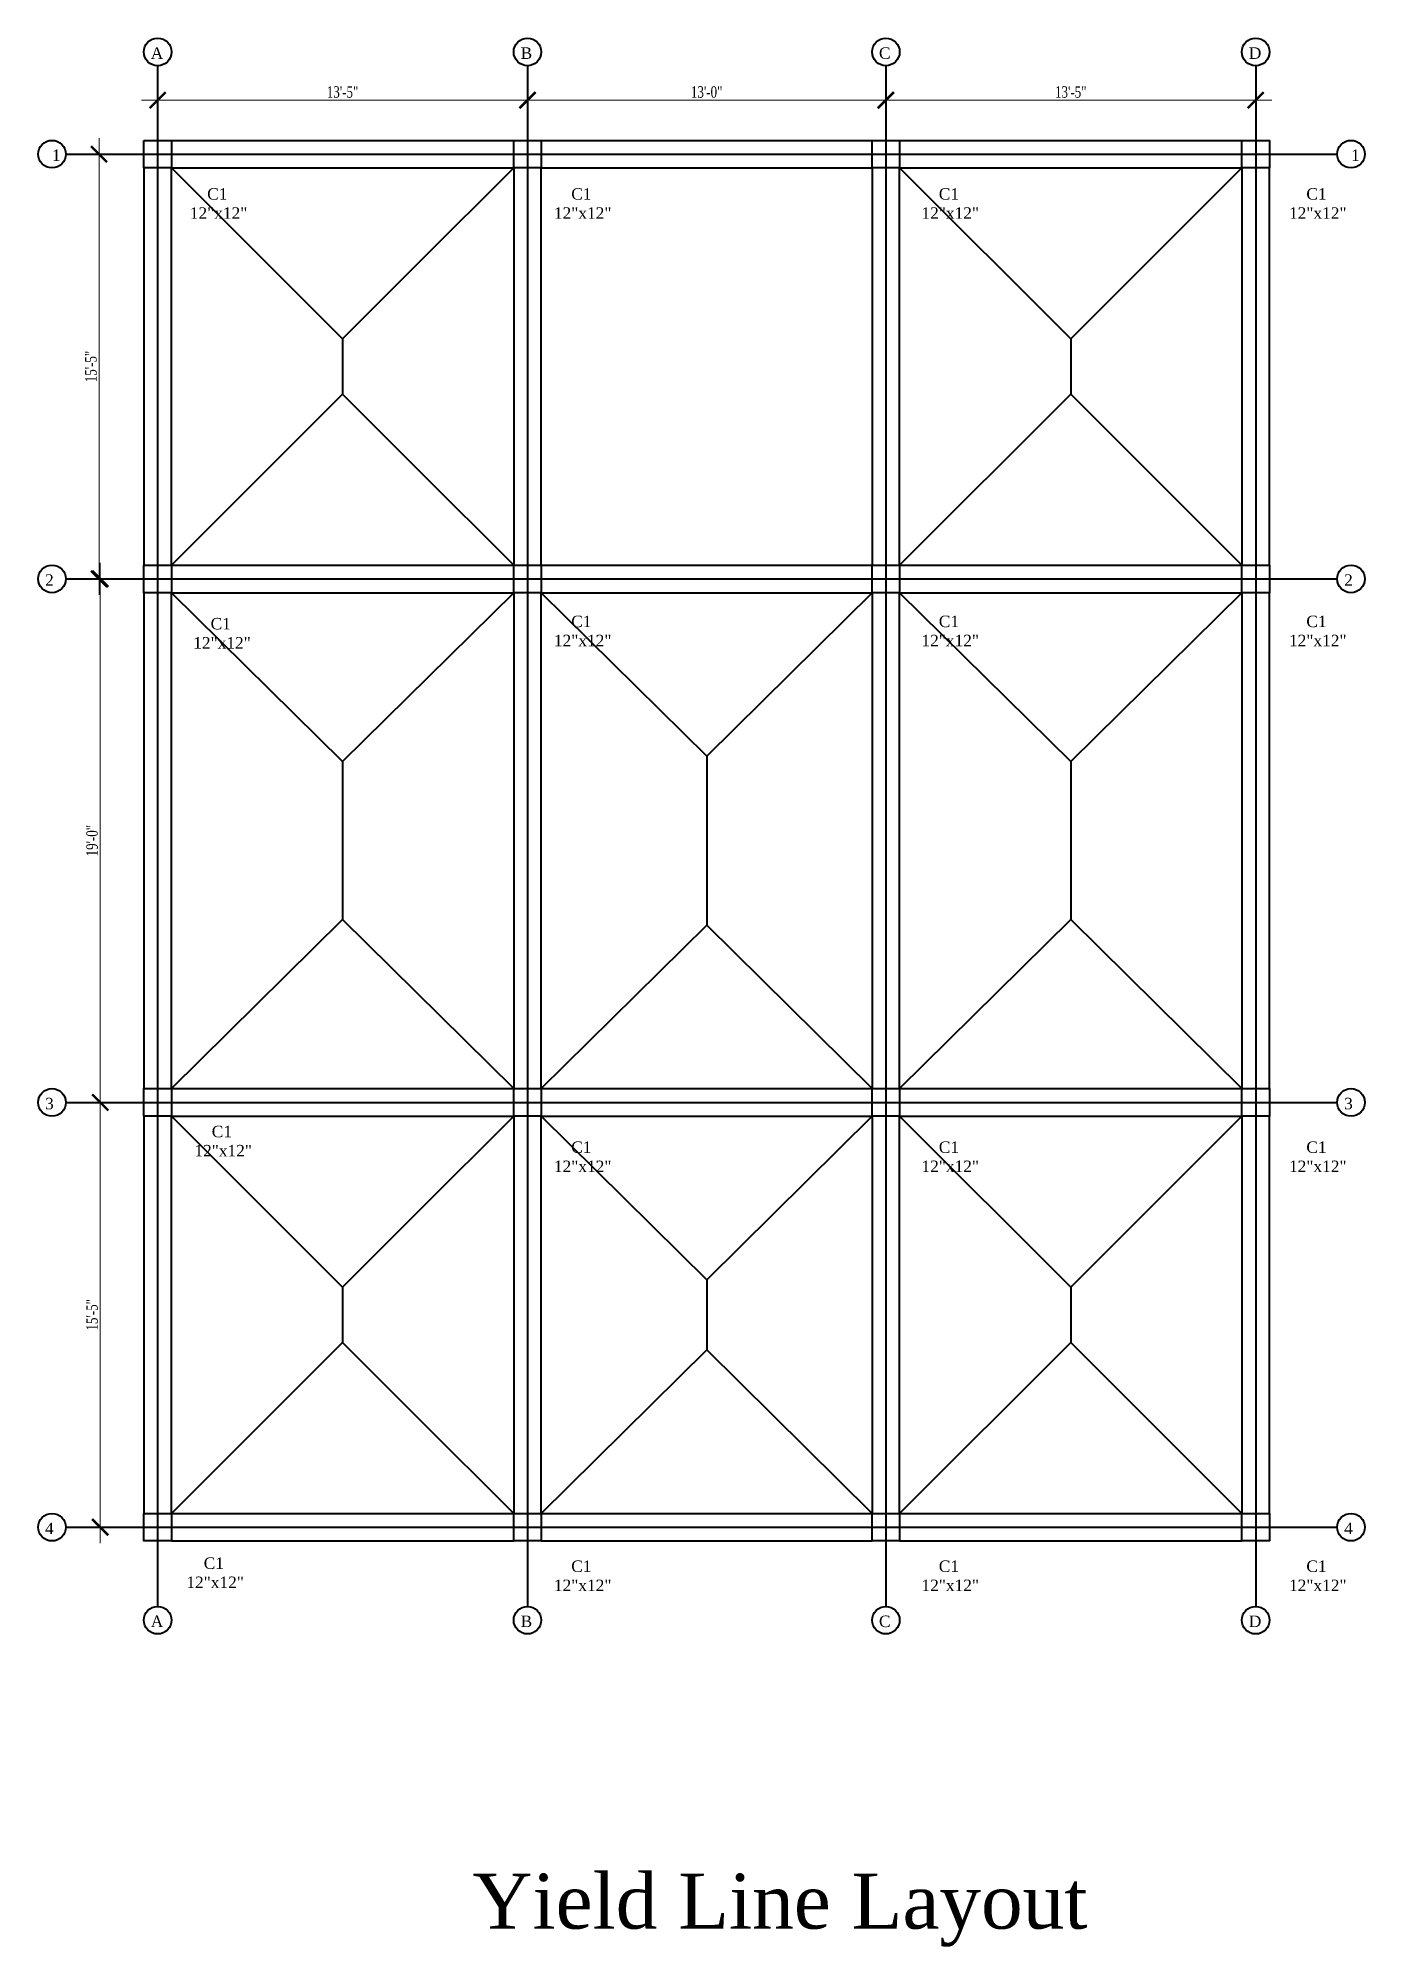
# Model space of a CAD drawing. Header units: inches. Extents: x -79350 to 491628, y -93215 to 155882.
# Drawn here: x -70844 to -70266, y -10498 to -9666 of the extents above; entities that cross this region are included whole.
import ezdxf

# ---------------------------------------------------------------- set-up
doc = ezdxf.new("R2010")
doc.units = ezdxf.units.IN
doc.header["$MEASUREMENT"] = 0
doc.linetypes.add('ACAD_ISO03W100', pattern=[30, 12, -18])
doc.layers.get('0').update_dxf_attribs({"lineweight": 30})
for name, color, linetype, lineweight in [('Beam Line', 6, 'ACAD_ISO03W100', 25), ('Column', 1, 'Continuous', 30), ('LINE', 7, 'Continuous', 20)]:
    doc.layers.add(name, color=color, linetype=linetype, lineweight=lineweight)
doc.styles.get("Standard").update_dxf_attribs({"font": 'times.ttf', "height": 12})
doc.styles.add('Text', font='times.ttf', dxfattribs={"width": 0.75, "height": 5})
doc.dimstyles.new('Grid Dimension', dxfattribs={"dimscale": 0, "dimtxt": 5, "dimasz": 7, "dimexe": 7, "dimexo": 1, "dimgap": 1, "dimtad": 1, "dimdec": 0, "dimlfac": -1, "dimzin": 3, "dimdsep": 46, "dimlunit": 3, "dimtxsty": 'Text', "dimblk": 'ARCHTICK', "dimcen": 0.9, "dimdle": 7, "dimclrt": 5, "dimadec": 0, "dimazin": 0, "dimtfac": 0.75, "dimtdec": 0, "dimtix": 1, "dimtofl": 0, "dimtmove": 0, "dimatfit": 0, "dimldrblk": 'ARCHTICK', "dimfxl": 1, "dimtolj": 1, "dimtzin": 0, "dimlwd": -1, "dimlwe": -1, "dimarcsym": 0})

msp = doc.modelspace()

# ---------------------------------------------------------------- texts
at = {"color": 138, "linetype": 'ByBlock', "lineweight": 40, "true_color": 0x004a5e, "insert": (-70654.5, -10465.85), "char_height": 24, "attachment_point": 1}
msp.add_mtext_dynamic_manual_height_columns('Yield Line Layout', width=455, gutter_width=60, heights=[5.23], dxfattribs=at)
at = {"layer": 'LINE', "lineweight": 40, "char_height": 5, "attachment_point": 1}
for s, width, insert in [('A', 24, (-70794.5, -9670.5)), ('B', 24, (-70633.5, -9670.5)), ('C', 24, (-70477.5, -9670.5)), ('D', 24, (-70316.5, -9670.5)), ('1', 24, (-70837.5, -9715)), ('1', 24, (-70272, -9715)), ('{\\C5;    C1^J12"x12"}', 37, (-70777.5, -9731.83)), ('{\\C5;    C1^J12"x12"}', 37, (-70619, -9731.83)), ('{\\C5;    C1^J12"x12"}', 37, (-70459, -9731.83)), ('{\\C5;    C1^J12"x12"}', 37, (-70299, -9731.83)), ('2', 24, (-70840.5, -9900)), ('2', 24, (-70275, -9900)), ('{\\C5;    C1^J12"x12"}', 37, (-70776, -9919)), ('{\\C5;    C1^J12"x12"}', 37, (-70619, -9918)), ('{\\C5;    C1^J12"x12"}', 37, (-70459, -9918)), ('{\\C5;    C1^J12"x12"}', 37, (-70299, -9918)), ('3', 24, (-70840.5, -10128)), ('3', 24, (-70275, -10128)), ('{\\C5;    C1^J12"x12"}', 37, (-70775.5, -10140.17)), ('{\\C5;    C1^J12"x12"}', 37, (-70619, -10147)), ('{\\C5;    C1^J12"x12"}', 37, (-70459, -10147)), ('{\\C5;    C1^J12"x12"}', 37, (-70299, -10147)), ('4', 24, (-70840.5, -10313)), ('4', 24, (-70275, -10313)), ('{\\C5;    C1^J12"x12"}', 37, (-70779, -10328.17)), ('{\\C5;    C1^J12"x12"}', 37, (-70619, -10329.5)), ('{\\C5;    C1^J12"x12"}', 37, (-70459, -10329.5)), ('{\\C5;    C1^J12"x12"}', 37, (-70299, -10329.5)), ('A', 24, (-70794.5, -10353.5)), ('B', 24, (-70633.5, -10353.5)), ('C', 24, (-70477.5, -10353.5)), ('D', 24, (-70316.5, -10353.5))]:
    msp.add_mtext_dynamic_manual_height_columns(s, width=width, gutter_width=60, heights=[0], dxfattribs=dict(at, insert=insert))

# ---------------------------------------------------------------- blocks, each defined once
blk = doc.blocks.new('_ArchTick')
at = {"color": 0, "linetype": 'ByBlock', "const_width": 0.15}
blk.add_lwpolyline([(-0.5, -0.5), (0.5, 0.5)], dxfattribs=at)
blk = doc.blocks.new('*D265')
at = {"layer": 'Defpoints', "color": 0, "lineweight": 40, "transparency": 16777216}
for p in [(-70791.5, -9691), (-70630.5, -9691), (-70630.5, -9693.5)]:
    blk.add_point(p, dxfattribs=at)
at = {"layer": 'LINE', "color": 0, "transparency": 16777216}
for p, q in [((-70791.5, -9692), (-70791.5, -9700.5)), ((-70630.5, -9692), (-70630.5, -9700.5)), ((-70798.5, -9693.5), (-70623.5, -9693.5))]:
    blk.add_line(p, q, dxfattribs=at)
at = {"layer": 'LINE', "color": 0, "transparency": 16777216, "xscale": 7, "yscale": 7, "zscale": 7, "rotation": 180}
blk.add_blockref('_ArchTick', (-70791.5, -9693.5), dxfattribs=at)
at = {"layer": 'LINE', "color": 0, "transparency": 16777216, "xscale": 7, "yscale": 7, "zscale": 7}
blk.add_blockref('_ArchTick', (-70630.5, -9693.5), dxfattribs=at)
at = {"layer": 'LINE', "color": 5, "lineweight": 40, "transparency": 16777216, "insert": (-70711, -9689.96), "char_height": 5, "attachment_point": 5, "style": 'Text'}
blk.add_mtext('\\A1;13\'-5"', dxfattribs=at)
blk = doc.blocks.new('*D266')
at = {"layer": 'Defpoints', "color": 0, "lineweight": 40, "transparency": 16777216}
for p in [(-70630.5, -9693.5), (-70474.5, -9693.5), (-70474.5, -9693.5)]:
    blk.add_point(p, dxfattribs=at)
at = {"layer": 'LINE', "color": 0, "transparency": 16777216}
for p, q in [((-70630.5, -9692.5), (-70630.5, -9686.5)), ((-70474.5, -9692.5), (-70474.5, -9686.5)), ((-70637.5, -9693.5), (-70467.5, -9693.5))]:
    blk.add_line(p, q, dxfattribs=at)
at = {"layer": 'LINE', "color": 0, "transparency": 16777216, "xscale": 7, "yscale": 7, "zscale": 7, "rotation": 180}
blk.add_blockref('_ArchTick', (-70630.5, -9693.5), dxfattribs=at)
at = {"layer": 'LINE', "color": 0, "transparency": 16777216, "xscale": 7, "yscale": 7, "zscale": 7}
blk.add_blockref('_ArchTick', (-70474.5, -9693.5), dxfattribs=at)
at = {"layer": 'LINE', "color": 5, "lineweight": 40, "transparency": 16777216, "insert": (-70552.5, -9689.96), "char_height": 5, "attachment_point": 5, "style": 'Text'}
blk.add_mtext('\\A1;13\'-0"', dxfattribs=at)
blk = doc.blocks.new('*D267')
at = {"layer": 'Defpoints', "color": 0, "lineweight": 40, "transparency": 16777216}
for p in [(-70474.5, -9693.5), (-70313.5, -9693.5), (-70313.5, -9693.5)]:
    blk.add_point(p, dxfattribs=at)
at = {"layer": 'LINE', "color": 0, "transparency": 16777216}
for p, q in [((-70474.5, -9692.5), (-70474.5, -9686.5)), ((-70313.5, -9692.5), (-70313.5, -9686.5)), ((-70481.5, -9693.5), (-70306.5, -9693.5))]:
    blk.add_line(p, q, dxfattribs=at)
at = {"layer": 'LINE', "color": 0, "transparency": 16777216, "xscale": 7, "yscale": 7, "zscale": 7, "rotation": 180}
blk.add_blockref('_ArchTick', (-70474.5, -9693.5), dxfattribs=at)
at = {"layer": 'LINE', "color": 0, "transparency": 16777216, "xscale": 7, "yscale": 7, "zscale": 7}
blk.add_blockref('_ArchTick', (-70313.5, -9693.5), dxfattribs=at)
at = {"layer": 'LINE', "color": 5, "lineweight": 40, "transparency": 16777216, "insert": (-70394, -9689.96), "char_height": 5, "attachment_point": 5, "style": 'Text'}
blk.add_mtext('\\A1;13\'-5"', dxfattribs=at)
blk = doc.blocks.new('*D268')
at = {"layer": 'Defpoints', "color": 0, "lineweight": 40, "transparency": 16777216}
for p in [(-70831.5, -9717), (-70831.5, -9902), (-70817, -9902)]:
    blk.add_point(p, dxfattribs=at)
at = {"layer": 'LINE', "color": 0, "transparency": 16777216}
for p, q in [((-70830.5, -9717), (-70810, -9717)), ((-70817, -9710), (-70817, -9909)), ((-70830.5, -9902), (-70810, -9902))]:
    blk.add_line(p, q, dxfattribs=at)
at = {"layer": 'LINE', "color": 0, "transparency": 16777216, "xscale": 7, "yscale": 7, "zscale": 7}
for p, rotation in [((-70817, -9717), 90), ((-70817, -9902), 270)]:
    blk.add_blockref('_ArchTick', p, dxfattribs=dict(at, rotation=rotation))
at = {"layer": 'LINE', "color": 5, "lineweight": 40, "transparency": 16777216, "insert": (-70820.54, -9809.5), "char_height": 5, "attachment_point": 5, "rotation": 90, "style": 'Text'}
blk.add_mtext('\\A1;15\'-5"', dxfattribs=at)
blk = doc.blocks.new('*D269')
at = {"layer": 'Defpoints', "color": 0, "lineweight": 40, "transparency": 16777216}
for p in [(-70816.5, -9902), (-70816.5, -10130), (-70816.5, -10130)]:
    blk.add_point(p, dxfattribs=at)
at = {"layer": 'LINE', "color": 0, "transparency": 16777216}
for p, q in [((-70816.5, -9895), (-70816.5, -10137)), ((-70817.5, -9902), (-70823.5, -9902)), ((-70817.5, -10130), (-70823.5, -10130))]:
    blk.add_line(p, q, dxfattribs=at)
at = {"layer": 'LINE', "color": 0, "transparency": 16777216, "xscale": 7, "yscale": 7, "zscale": 7}
for p, rotation in [((-70816.5, -9902), 90), ((-70816.5, -10130), 270)]:
    blk.add_blockref('_ArchTick', p, dxfattribs=dict(at, rotation=rotation))
at = {"layer": 'LINE', "color": 5, "lineweight": 40, "transparency": 16777216, "insert": (-70820.05, -10016), "char_height": 5, "attachment_point": 5, "rotation": 90, "style": 'Text'}
blk.add_mtext('\\A1;19\'-0"', dxfattribs=at)
blk = doc.blocks.new('*D270')
at = {"layer": 'Defpoints', "color": 0, "lineweight": 40, "transparency": 16777216}
for p in [(-70816.5, -10130), (-70816.5, -10315), (-70816.5, -10315)]:
    blk.add_point(p, dxfattribs=at)
at = {"layer": 'LINE', "color": 0, "transparency": 16777216}
for p, q in [((-70816.5, -10123), (-70816.5, -10322)), ((-70817.5, -10130), (-70823.5, -10130)), ((-70817.5, -10315), (-70823.5, -10315))]:
    blk.add_line(p, q, dxfattribs=at)
at = {"layer": 'LINE', "color": 0, "transparency": 16777216, "xscale": 7, "yscale": 7, "zscale": 7}
for p, rotation in [((-70816.5, -10130), 90), ((-70816.5, -10315), 270)]:
    blk.add_blockref('_ArchTick', p, dxfattribs=dict(at, rotation=rotation))
at = {"layer": 'LINE', "color": 5, "lineweight": 40, "transparency": 16777216, "insert": (-70820.04, -10222.5), "char_height": 5, "attachment_point": 5, "rotation": 90, "style": 'Text'}
blk.add_mtext('\\A1;15\'-5"', dxfattribs=at)

# ---------------------------------------------------------------- dimensions: what is measured, and where the dimension line sits
at = {"layer": 'LINE', "lineweight": 40}
for base, p1, p2, picture, middle in [((-70630.5, -9693.5), (-70791.5, -9691), (-70630.5, -9691), '*D265', (-70711, -9689.96)), ((-70474.5, -9693.5), (-70630.5, -9693.5), (-70474.5, -9693.5), '*D266', (-70552.5, -9689.96)), ((-70313.5, -9693.5), (-70474.5, -9693.5), (-70313.5, -9693.5), '*D267', (-70394, -9689.96))]:
    dim = msp.add_linear_dim(base=base, p1=p1, p2=p2, dimstyle='Grid Dimension', override={"dimscale": 1}, dxfattribs=at)
    dim.commit()
    dim.dimension.update_dxf_attribs({"geometry": picture, "text_midpoint": middle})
dim = msp.add_linear_dim(base=(-70817, -9902), p1=(-70831.5, -9717), p2=(-70831.5, -9902), angle=90, dimstyle='Grid Dimension', override={"dimscale": 1}, dxfattribs=at)
dim.commit()
dim.dimension.update_dxf_attribs({"geometry": '*D268', "text_midpoint": (-70817, -9809.5), "dimtype": 160})
for base, p1, p2, picture, middle in [((-70816.5, -10130), (-70816.5, -9902), (-70816.5, -10130), '*D269', (-70820.05, -10016)), ((-70816.5, -10315), (-70816.5, -10130), (-70816.5, -10315), '*D270', (-70820.04, -10222.5))]:
    dim = msp.add_linear_dim(base=base, p1=p1, p2=p2, angle=90, dimstyle='Grid Dimension', override={"dimscale": 1}, dxfattribs=at)
    dim.commit()
    dim.dimension.update_dxf_attribs({"geometry": picture, "text_midpoint": middle})

# ---------------------------------------------------------------- linework, layer by layer
at = {"layer": 'Beam Line', "linetype": 'ByBlock', "lineweight": 40}
for p, q in [((-70785.5, -9711), (-70636.5, -9711)), ((-70624.5, -9711), (-70480.5, -9711)), ((-70468.5, -9711), (-70319.5, -9711)), ((-70785.5, -9723), (-70636.5, -9723)), ((-70624.5, -9723), (-70480.5, -9723)), ((-70468.5, -9723), (-70319.5, -9723)), ((-70785.5, -9896), (-70636.5, -9896)), ((-70624.5, -9896), (-70474.5, -9896)), ((-70468.5, -9896), (-70319.5, -9896)), ((-70785.5, -9908), (-70636.5, -9908)), ((-70624.5, -9908), (-70480.5, -9908)), ((-70468.5, -9908), (-70319.5, -9908)), ((-70785.5, -10124), (-70636.5, -10124)), ((-70624.5, -10124), (-70480.5, -10124)), ((-70468.5, -10124), (-70319.5, -10124)), ((-70785.5, -10136), (-70636.5, -10136)), ((-70624.5, -10136), (-70480.5, -10136)), ((-70468.5, -10136), (-70319.5, -10136)), ((-70785.5, -10309), (-70636.5, -10309)), ((-70624.5, -10309), (-70480.5, -10309)), ((-70468.5, -10309), (-70319.5, -10309)), ((-70785.5, -10321), (-70636.5, -10321)), ((-70624.5, -10321), (-70480.5, -10321)), ((-70468.5, -10321), (-70319.5, -10321))]:
    msp.add_line(p, q, dxfattribs=at)
at = {"layer": 'Beam Line', "color": 6, "linetype": 'ByBlock', "lineweight": 40}
for p, q in [((-70797.5, -9723), (-70797.5, -9896)), ((-70785.5, -9896), (-70785.5, -9723)), ((-70636.5, -9723), (-70636.5, -9896)), ((-70624.5, -9896), (-70624.5, -9723)), ((-70480.5, -9723), (-70480.5, -9896)), ((-70468.5, -9896), (-70468.5, -9723)), ((-70319.5, -9723), (-70319.5, -9896)), ((-70307.5, -9896), (-70307.5, -9723)), ((-70797.5, -9908), (-70797.5, -10124)), ((-70785.5, -10124), (-70785.5, -9908)), ((-70636.5, -9908), (-70636.5, -10124)), ((-70624.5, -10124), (-70624.5, -9908)), ((-70480.5, -9908), (-70480.5, -10124)), ((-70468.5, -10124), (-70468.5, -9908)), ((-70319.5, -9908), (-70319.5, -10124)), ((-70307.5, -10124), (-70307.5, -9908)), ((-70797.5, -10136), (-70797.5, -10309)), ((-70785.5, -10309), (-70785.5, -10136)), ((-70636.5, -10136), (-70636.5, -10309)), ((-70624.5, -10309), (-70624.5, -10136)), ((-70480.5, -10136), (-70480.5, -10309)), ((-70468.5, -10309), (-70468.5, -10136)), ((-70319.5, -10136), (-70319.5, -10309)), ((-70307.5, -10309), (-70307.5, -10136))]:
    msp.add_line(p, q, dxfattribs=at)
at = {"layer": 'Column', "lineweight": 40}
for points in [[(-70797.5, -9711), (-70785.5, -9711), (-70785.5, -9723), (-70797.5, -9723)], [(-70636.5, -9711), (-70624.5, -9711), (-70624.5, -9723), (-70636.5, -9723)], [(-70480.5, -9711), (-70468.5, -9711), (-70468.5, -9723), (-70480.5, -9723)], [(-70319.5, -9711), (-70307.5, -9711), (-70307.5, -9723), (-70319.5, -9723)], [(-70797.5, -9896), (-70785.5, -9896), (-70785.5, -9908), (-70797.5, -9908)], [(-70636.5, -9896), (-70624.5, -9896), (-70624.5, -9908), (-70636.5, -9908)], [(-70480.5, -9896), (-70468.5, -9896), (-70468.5, -9908), (-70480.5, -9908)], [(-70319.5, -9896), (-70307.5, -9896), (-70307.5, -9908), (-70319.5, -9908)], [(-70797.5, -10124), (-70785.5, -10124), (-70785.5, -10136), (-70797.5, -10136)], [(-70636.5, -10124), (-70624.5, -10124), (-70624.5, -10136), (-70636.5, -10136)], [(-70480.5, -10124), (-70468.5, -10124), (-70468.5, -10136), (-70480.5, -10136)], [(-70319.5, -10124), (-70307.5, -10124), (-70307.5, -10136), (-70319.5, -10136)], [(-70797.5, -10309), (-70785.5, -10309), (-70785.5, -10321), (-70797.5, -10321)], [(-70636.5, -10309), (-70624.5, -10309), (-70624.5, -10321), (-70636.5, -10321)], [(-70480.5, -10309), (-70468.5, -10309), (-70468.5, -10321), (-70480.5, -10321)], [(-70319.5, -10309), (-70307.5, -10309), (-70307.5, -10321), (-70319.5, -10321)]]:
    msp.add_lwpolyline(points, close=True, dxfattribs=at)
at = {"layer": 'LINE', "lineweight": 40}
for p, q in [((-70791.5, -9678.5), (-70791.5, -10349.5)), ((-70630.5, -9678.5), (-70630.5, -10349.5)), ((-70474.5, -9678.5), (-70474.5, -10349.5)), ((-70313.5, -9678.5), (-70313.5, -10349.5)), ((-70831.5, -9717), (-70278, -9717)), ((-70831.5, -9902), (-70278, -9902)), ((-70831.5, -10130), (-70278, -10130)), ((-70831.5, -10315), (-70278, -10315))]:
    msp.add_line(p, q, dxfattribs=at)
at = {"layer": 'LINE', "linetype": 'ByBlock', "lineweight": 40}
for p, q in [((-70785.5, -9723), (-70711, -9797.5)), ((-70636.5, -9723), (-70677.75, -9764.25)), ((-70468.5, -9723), (-70394, -9797.5)), ((-70319.5, -9723), (-70360.75, -9764.25)), ((-70677.75, -9764.25), (-70711, -9797.5)), ((-70360.75, -9764.25), (-70394, -9797.5)), ((-70711, -9797.5), (-70711, -9821.5)), ((-70394, -9797.5), (-70394, -9821.5)), ((-70785.5, -9896), (-70711, -9821.5)), ((-70677.75, -9854.75), (-70711, -9821.5)), ((-70468.5, -9896), (-70394, -9821.5)), ((-70360.75, -9854.75), (-70394, -9821.5)), ((-70636.5, -9896), (-70677.75, -9854.75)), ((-70677.75, -9854.75), (-70677.75, -9854.75)), ((-70677.75, -9854.75), (-70677.75, -9854.75)), ((-70319.5, -9896), (-70360.75, -9854.75)), ((-70785.5, -9908), (-70711, -9981.59)), ((-70636.5, -9908), (-70711, -9981.59)), ((-70624.5, -9908), (-70552.5, -9979.16)), ((-70480.5, -9908), (-70552.5, -9979.16)), ((-70468.5, -9908), (-70394, -9981.59)), ((-70319.5, -9908), (-70394, -9981.59)), ((-70711, -9981.59), (-70711, -10050.41)), ((-70552.5, -9979.16), (-70552.5, -10052.84)), ((-70394, -9981.59), (-70394, -10050.41)), ((-70785.5, -10124), (-70711, -10050.41)), ((-70636.5, -10124), (-70711, -10050.41)), ((-70624.5, -10124), (-70552.5, -10052.84)), ((-70480.5, -10124), (-70552.5, -10052.84)), ((-70468.5, -10124), (-70394, -10050.41)), ((-70319.5, -10124), (-70394, -10050.41)), ((-70785.5, -10136), (-70711, -10210.5)), ((-70636.5, -10136), (-70677.75, -10177.25)), ((-70624.5, -10136), (-70552.5, -10207.3)), ((-70480.5, -10136), (-70552.5, -10207.3)), ((-70468.5, -10136), (-70394, -10210.5)), ((-70319.5, -10136), (-70360.75, -10177.25)), ((-70677.75, -10177.25), (-70711, -10210.5)), ((-70360.75, -10177.25), (-70394, -10210.5)), ((-70552.5, -10207.3), (-70552.5, -10237.7)), ((-70711, -10210.5), (-70711, -10234.5)), ((-70394, -10210.5), (-70394, -10234.5)), ((-70785.5, -10309), (-70711, -10234.5)), ((-70677.75, -10267.75), (-70711, -10234.5)), ((-70624.5, -10309), (-70552.5, -10237.7)), ((-70480.5, -10309), (-70552.5, -10237.7)), ((-70468.5, -10309), (-70394, -10234.5)), ((-70360.75, -10267.75), (-70394, -10234.5)), ((-70636.5, -10309), (-70677.75, -10267.75)), ((-70319.5, -10309), (-70360.75, -10267.75))]:
    msp.add_line(p, q, dxfattribs=at)
at = {"layer": 'LINE', "lineweight": 40}
for centre in [(-70791.5, -9672.5), (-70630.5, -9672.5), (-70474.5, -9672.5), (-70313.5, -9672.5), (-70837.5, -9717), (-70272, -9717), (-70837.5, -9902), (-70272, -9902), (-70837.5, -10130), (-70272, -10130), (-70837.5, -10315), (-70272, -10315), (-70791.5, -10355.5), (-70630.5, -10355.5), (-70474.5, -10355.5), (-70313.5, -10355.5)]:
    msp.add_circle(centre, 6, dxfattribs=at)

msp.set_redraw_order([(e.dxf.handle, doc.entitydb.next_handle()) for e in msp.query("TEXT MTEXT ATTDEF DIMENSION ARC_DIMENSION")])  # texts and dimensions are drawn at this point

doc.saveas('drawing.dxf')
